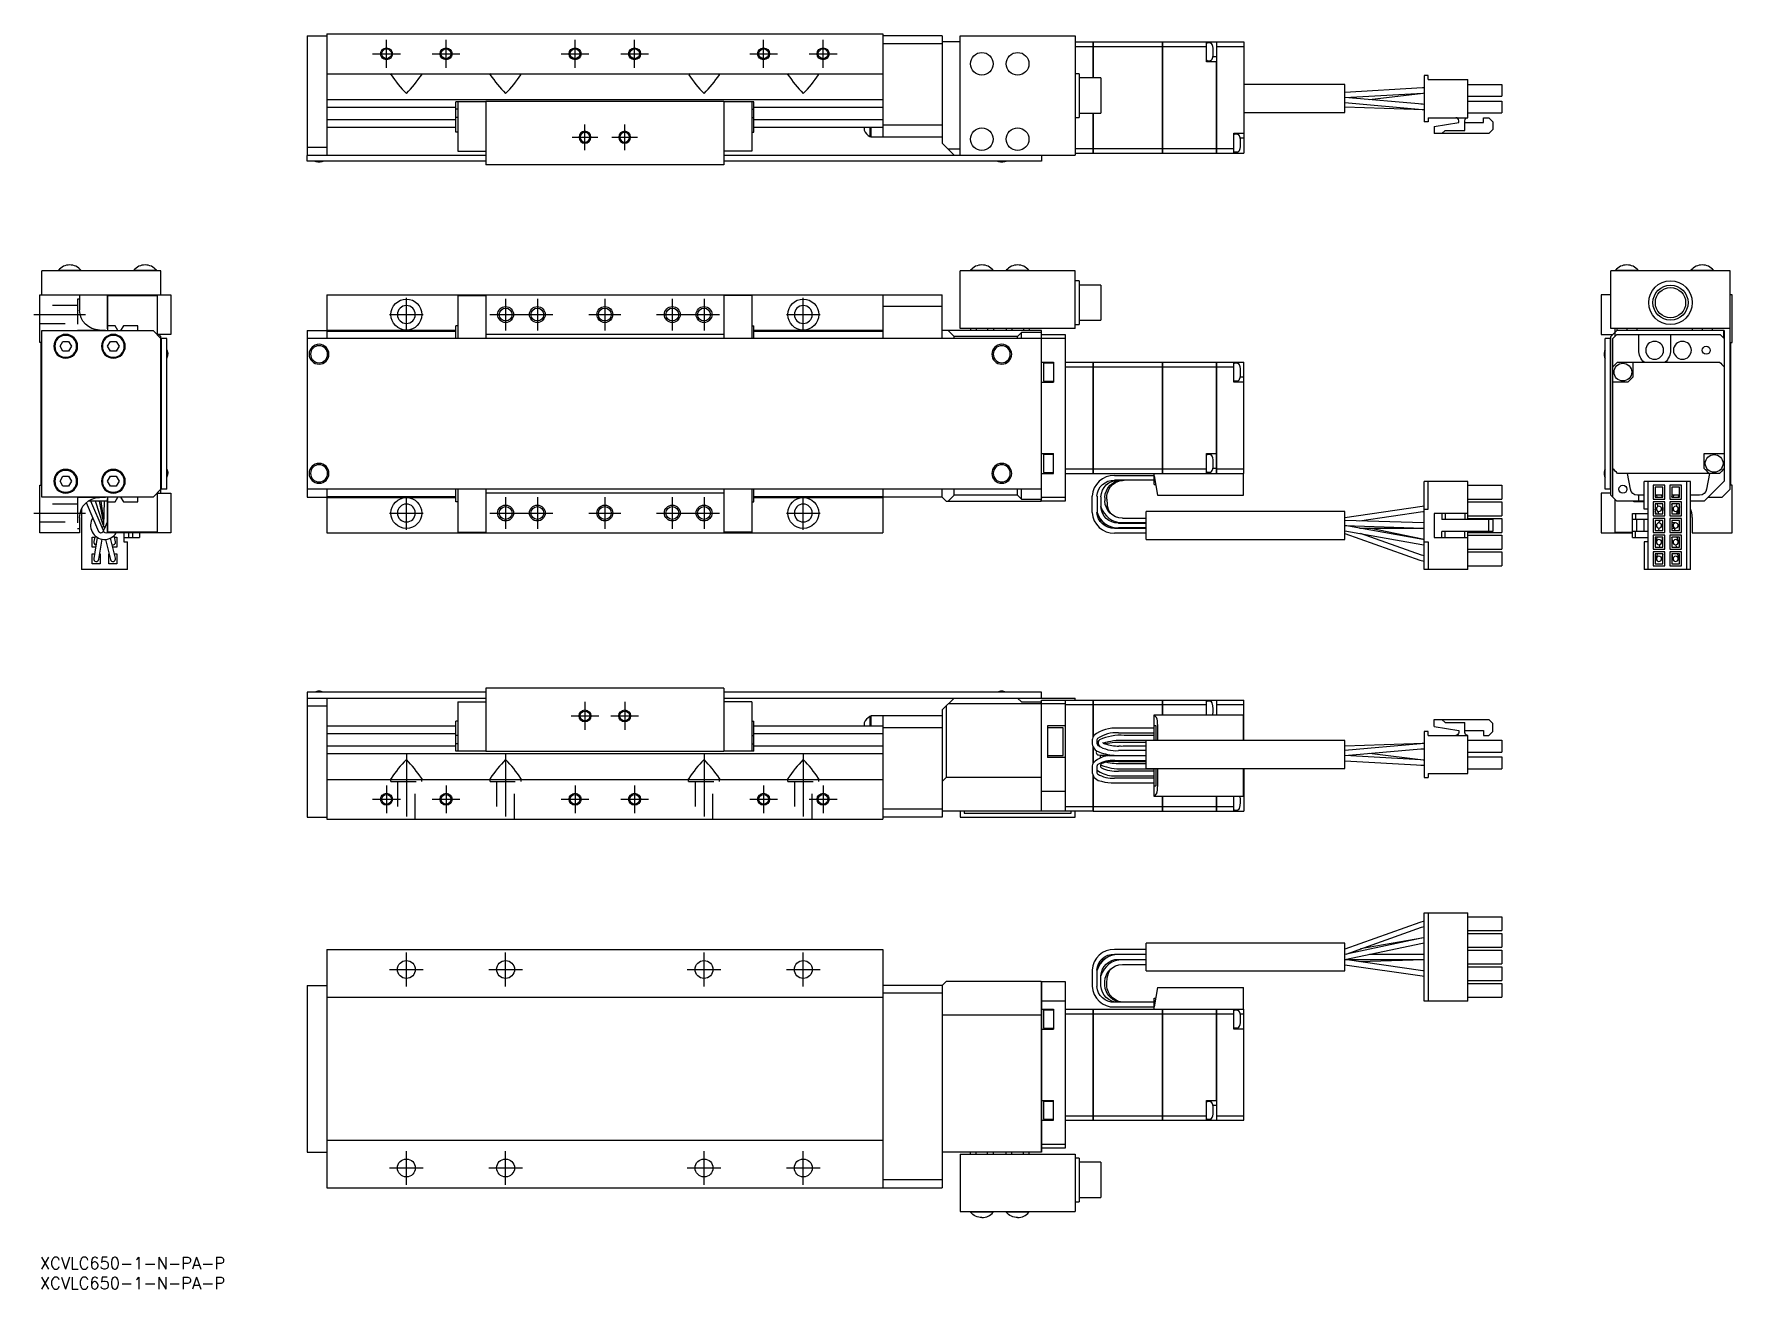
# Model space of a CAD drawing. Extents: x -1 to 426, y -8 to 308.
import ezdxf

# ---------------------------------------------------------------- set-up
doc = ezdxf.new("R2010")
doc.units = 0
doc.header["$LTSCALE"] = 0.5
doc.linetypes.add('CENTER', pattern=[50.8, 31.75, -6.35, 6.35, -6.35])
doc.linetypes.add('DASHED', pattern=[19.05, 12.7, -6.35])
for name, color, linetype in [('MSM_CENTER', 1, 'CENTER'), ('MSM_CONTINUOUS', 7, 'CONTINUOUS'), ('MSM_DASHED', 4, 'DASHED'), ('MSM_NARROW', 5, 'CONTINUOUS'), ('MSM_PART_NUMBER', 7, 'CONTINUOUS')]:
    doc.layers.add(name, color=color, linetype=linetype)
doc.styles.get("Standard").update_dxf_attribs({"font": 'txt.shx', "height": 3, "bigfont": 'bigfont.shx'})

msp = doc.modelspace()

# ---------------------------------------------------------------- texts
at = {"layer": 'MSM_PART_NUMBER'}
for p in [(0, -3), (0, -8)]:
    msp.add_text('XCVLC650-1-N-PA-P', height=3, dxfattribs=at).set_placement(p)

# ---------------------------------------------------------------- linework, layer by layer
at = {"layer": 'MSM_CENTER'}
for p, q in [((87.32, 299.66), (87.32, 306.66)), ((102.32, 299.66), (102.32, 306.66)), ((134.82, 299.66), (134.82, 306.66)), ((149.82, 299.66), (149.82, 306.66)), ((182.32, 299.66), (182.32, 306.66)), ((197.32, 299.66), (197.32, 306.66)), ((83.82, 303.16), (90.82, 303.16)), ((98.82, 303.16), (105.82, 303.16)), ((131.32, 303.16), (138.32, 303.16)), ((146.32, 303.16), (153.32, 303.16)), ((178.82, 303.16), (185.82, 303.16)), ((193.82, 303.16), (200.82, 303.16)), ((137.32, 278.93), (137.32, 285.39)), ((147.32, 278.93), (147.32, 285.39)), ((134.09, 282.16), (140.55, 282.16)), ((144.09, 282.16), (150.55, 282.16)), ((92.32, 233.23), (92.32, 241.73)), ((117.32, 241.48), (117.32, 233.48)), ((125.32, 241.48), (125.32, 233.48)), ((142.32, 241.48), (142.32, 233.48)), ((159.32, 241.48), (159.32, 233.48)), ((167.32, 241.48), (167.32, 233.48)), ((192.32, 233.23), (192.32, 241.73)), ((-1.5, 237.48), (11.5, 237.48)), ((88.07, 237.48), (96.57, 237.48)), ((113.32, 237.48), (129.32, 237.48)), ((138.32, 237.48), (146.32, 237.48)), ((155.32, 237.48), (171.32, 237.48)), ((188.07, 237.48), (196.57, 237.48)), ((92.32, 183.23), (92.32, 191.73)), ((117.32, 191.48), (117.32, 183.48)), ((125.32, 191.48), (125.32, 183.48)), ((142.32, 191.48), (142.32, 183.48)), ((159.32, 191.48), (159.32, 183.48)), ((167.32, 191.48), (167.32, 183.48)), ((192.32, 183.23), (192.32, 191.73)), ((-1.5, 187.48), (11.5, 187.48)), ((88.07, 187.48), (96.57, 187.48)), ((113.32, 187.48), (129.32, 187.48)), ((138.32, 187.48), (146.32, 187.48)), ((155.32, 187.48), (171.32, 187.48)), ((188.07, 187.48), (196.57, 187.48)), ((137.32, 139.88), (137.32, 132.88)), ((147.32, 139.88), (147.32, 132.88)), ((133.82, 136.38), (140.82, 136.38)), ((143.82, 136.38), (150.82, 136.38)), ((92.32, 126.88), (92.32, 108.38)), ((117.32, 126.88), (117.32, 108.38)), ((167.32, 126.88), (167.32, 108.38)), ((192.32, 126.88), (192.32, 108.38)), ((87.32, 118.88), (87.32, 111.88)), ((102.32, 118.88), (102.32, 111.88)), ((134.82, 118.88), (134.82, 111.88)), ((149.82, 118.88), (149.82, 111.88)), ((182.32, 118.88), (182.32, 111.88)), ((197.32, 118.88), (197.32, 111.88)), ((83.82, 115.38), (90.82, 115.38)), ((98.82, 115.38), (105.82, 115.38)), ((131.32, 115.38), (138.32, 115.38)), ((146.32, 115.38), (153.32, 115.38)), ((178.82, 115.38), (185.82, 115.38)), ((193.82, 115.38), (200.82, 115.38)), ((92.32, 68.25), (92.32, 76.75)), ((117.32, 68.25), (117.32, 76.75)), ((167.32, 68.25), (167.32, 76.75)), ((192.32, 68.25), (192.32, 76.75)), ((88.07, 72.5), (96.57, 72.5)), ((113.07, 72.5), (121.57, 72.5)), ((163.07, 72.5), (171.57, 72.5)), ((188.07, 72.5), (196.57, 72.5)), ((92.32, 18.25), (92.32, 26.75)), ((117.32, 18.25), (117.32, 26.75)), ((167.32, 18.25), (167.32, 26.75)), ((192.32, 18.25), (192.32, 26.75)), ((88.07, 22.5), (96.57, 22.5)), ((113.07, 22.5), (121.57, 22.5)), ((163.07, 22.5), (171.57, 22.5)), ((188.07, 22.5), (196.57, 22.5))]:
    msp.add_line(p, q, dxfattribs=at)
at = {"layer": 'MSM_CONTINUOUS'}
for p, q in [((72.32, 308.16), (212.32, 308.16)), ((72.32, 308.16), (72.32, 277.66)), ((212.32, 308.16), (212.32, 282.16)), ((67.32, 307.66), (72.32, 307.66)), ((67.32, 307.66), (67.32, 277.66)), ((227.32, 307.66), (212.32, 307.66)), ((227.32, 305.66), (212.32, 305.66)), ((227.32, 307.66), (227.32, 280.66)), ((231.82, 306.16), (227.32, 306.16)), ((231.82, 307.66), (260.82, 307.66)), ((231.82, 277.66), (231.82, 307.66)), ((260.82, 307.66), (260.82, 277.66)), ((260.82, 306.16), (265.31, 306.16)), ((260.82, 305.01), (265.31, 305.01)), ((265.31, 297.09), (265.31, 306.16)), ((265.32, 306.16), (265.32, 297.09)), ((265.32, 306.16), (282.81, 306.16)), ((265.32, 305.01), (282.81, 305.01)), ((282.81, 278.16), (282.81, 306.16)), ((282.82, 306.15), (282.81, 306.15)), ((282.82, 305), (282.81, 305)), ((282.82, 306.16), (296.42, 306.16)), ((282.82, 306.16), (282.82, 278.16)), ((282.82, 305.01), (293.92, 305.01)), ((293.92, 301.16), (293.92, 306.16)), ((294.9, 305.83), (294.13, 305.89)), ((296.43, 306.16), (303.32, 306.16)), ((296.43, 306.16), (296.43, 278.16)), ((296.43, 305.01), (303.32, 305.01)), ((303.32, 306.16), (303.32, 278.16)), ((296.42, 301.16), (293.92, 301.16)), ((294.13, 301.43), (294.9, 301.5)), ((296.42, 302.41), (295.48, 302.41)), ((296.42, 278.16), (296.42, 301.16)), ((72.32, 298.16), (212.32, 298.16)), ((88.57, 298.16), (88.42, 298.04)), ((88.45, 297.91), (88.42, 298.04)), ((96.06, 298.16), (96.22, 298.04)), ((96.19, 297.91), (96.22, 298.04)), ((113.57, 298.16), (113.42, 298.04)), ((113.45, 297.91), (113.42, 298.04)), ((121.06, 298.16), (121.22, 298.04)), ((121.19, 297.91), (121.22, 298.04)), ((163.57, 298.16), (163.42, 298.04)), ((163.45, 297.91), (163.42, 298.04)), ((171.06, 298.16), (171.22, 298.04)), ((171.19, 297.91), (171.22, 298.04)), ((188.57, 298.16), (188.42, 298.04)), ((188.45, 297.91), (188.42, 298.04)), ((196.06, 298.16), (196.22, 298.04)), ((196.19, 297.91), (196.22, 298.04)), ((261.82, 298.16), (260.82, 298.16)), ((261.82, 298.16), (261.82, 287.16)), ((267.32, 297.09), (261.82, 297.09)), ((265.32, 297.23), (265.31, 297.22)), ((267.32, 297.09), (267.32, 288.24)), ((328.72, 295.4), (303.32, 295.4)), ((328.72, 288.4), (328.72, 295.4)), ((348.72, 297.66), (348.72, 286.06)), ((349.72, 297.66), (348.72, 297.66)), ((349.72, 296.66), (349.72, 297.66)), ((349.72, 296.66), (359.72, 296.66)), ((359.72, 287.06), (359.72, 296.66)), ((359.72, 295.46), (368.32, 295.46)), ((368.32, 295.46), (368.32, 292.46)), ((72.32, 291.66), (212.32, 291.66)), ((112.32, 291.06), (104.82, 291.06)), ((104.82, 283.46), (104.82, 291.06)), ((105.32, 291.06), (105.32, 278.66)), ((172.32, 291.16), (112.32, 291.16)), ((112.32, 291.16), (112.32, 275.16)), ((172.32, 291.16), (172.32, 275.16)), ((179.82, 291.06), (172.32, 291.06)), ((179.32, 291.06), (179.32, 278.66)), ((179.82, 283.46), (179.82, 291.06)), ((348.3, 294.59), (328.72, 293.46)), ((328.72, 292.16), (348.37, 293.29)), ((348.36, 290.45), (328.74, 292.16)), ((334.94, 291.62), (348.49, 293.28)), ((348.72, 294.61), (348.3, 294.59)), ((348.37, 293.29), (348.72, 293.31)), ((348.7, 293.3), (348.72, 293.3)), ((359.72, 292.46), (368.32, 292.46)), ((359.72, 291.26), (368.32, 291.26)), ((368.32, 291.26), (368.32, 288.26)), ((72.32, 289.7), (104.82, 289.7)), ((105.32, 289.19), (104.82, 289.19)), ((105.32, 287.14), (104.82, 287.14)), ((179.32, 289.19), (179.82, 289.19)), ((179.32, 287.14), (179.82, 287.14)), ((179.82, 289.7), (212.32, 289.7)), ((260.82, 287.16), (261.82, 287.16)), ((261.82, 288.24), (267.32, 288.24)), ((265.3, 287.46), (265.32, 287.44)), ((265.31, 278.16), (265.31, 288.24)), ((265.32, 288.24), (265.32, 278.16)), ((303.32, 288.4), (328.72, 288.4)), ((328.72, 290.86), (348.24, 289.15)), ((328.72, 289.77), (348.58, 289.12)), ((348.72, 290.43), (347.94, 290.48)), ((348.24, 289.15), (348.72, 289.12)), ((348.72, 290.42), (348.36, 290.45)), ((348.58, 289.12), (348.72, 289.11)), ((349.72, 287.06), (359.72, 287.06)), ((349.72, 287.06), (349.72, 286.06)), ((359.72, 288.26), (368.32, 288.26)), ((363.72, 287.06), (365.02, 287.06)), ((363.72, 285.86), (363.72, 287.06)), ((365.02, 287.06), (366.02, 286.06)), ((72.32, 286.63), (104.82, 286.63)), ((72.32, 284.66), (104.82, 284.66)), ((105.32, 283.46), (104.82, 283.46)), ((179.32, 283.46), (179.82, 283.46)), ((179.82, 286.63), (212.32, 286.63)), ((179.82, 284.66), (212.32, 284.66)), ((207.67, 284.66), (207.67, 283.95)), ((209.12, 284.66), (209.12, 282.3)), ((209.32, 284.66), (209.32, 282.16)), ((227.32, 285.16), (212.32, 285.16)), ((300.82, 283.16), (303.32, 283.16)), ((300.82, 278.16), (300.82, 283.16)), ((301.79, 282.83), (301.02, 282.89)), ((349.72, 286.06), (348.72, 286.06)), ((351.22, 284.86), (357.47, 285.86)), ((351.22, 284.86), (351.22, 283.06)), ((365.02, 283.06), (351.22, 283.06)), ((353.22, 283.06), (354.02, 283.86)), ((354.02, 283.86), (358.97, 283.86)), ((357.47, 285.86), (357.47, 286.31)), ((358.97, 283.86), (358.97, 286.31)), ((358.97, 285.86), (363.72, 285.86)), ((366.02, 284.06), (365.02, 283.06)), ((366.02, 286.06), (366.02, 284.06)), ((67.32, 279.66), (72.32, 279.66)), ((105.32, 278.66), (112.32, 278.66)), ((179.32, 278.66), (172.32, 278.66)), ((209.12, 282.3), (209.32, 282.3)), ((227.32, 282.16), (209.32, 282.16)), ((230.32, 277.66), (227.32, 280.66)), ((231.82, 279.16), (228.82, 279.16)), ((260.82, 279.32), (265.31, 279.32)), ((260.82, 278.16), (265.31, 278.16)), ((265.32, 279.32), (282.81, 279.32)), ((265.32, 278.16), (282.81, 278.16)), ((282.82, 279.32), (282.81, 279.32)), ((282.82, 278.17), (282.81, 278.17)), ((282.82, 279.32), (296.42, 279.32)), ((282.82, 278.16), (296.42, 278.16)), ((296.43, 279.32), (300.82, 279.32)), ((296.43, 278.16), (303.32, 278.16)), ((301.02, 278.43), (301.79, 278.5)), ((303.32, 281.91), (302.37, 281.91)), ((67.32, 277.66), (112.32, 277.66)), ((67.32, 277.56), (67.42, 277.66)), ((67.32, 276.16), (67.32, 277.56)), ((112.32, 276.16), (67.32, 276.16)), ((172.32, 275.16), (112.32, 275.16)), ((172.32, 277.66), (260.82, 277.66)), ((252.32, 276.16), (172.32, 276.16)), ((252.22, 277.66), (252.32, 277.56)), ((252.32, 277.56), (252.32, 276.16)), ((0.5, 242.48), (0.5, 248.48)), ((30.5, 248.48), (0.5, 248.48)), ((4.65, 248.64), (10.35, 248.64)), ((4.65, 248.64), (4.65, 248.48)), ((10.35, 248.48), (10.35, 248.64)), ((23.65, 248.64), (29.35, 248.64)), ((23.65, 248.64), (23.65, 248.48)), ((29.35, 248.48), (29.35, 248.64)), ((30.5, 242.48), (30.5, 248.48)), ((260.82, 248.48), (231.82, 248.48)), ((231.82, 233.98), (231.82, 248.48)), ((234.47, 248.64), (240.17, 248.64)), ((234.47, 248.64), (234.47, 248.48)), ((240.17, 248.48), (240.17, 248.64)), ((243.47, 248.64), (249.17, 248.64)), ((243.47, 248.64), (243.47, 248.48)), ((249.17, 248.48), (249.17, 248.64)), ((260.82, 233.98), (260.82, 248.48)), ((395.8, 233.98), (395.8, 248.48)), ((425.8, 248.48), (395.8, 248.48)), ((396.95, 248.64), (402.65, 248.64)), ((396.95, 248.64), (396.95, 248.48)), ((402.65, 248.48), (402.65, 248.64)), ((415.95, 248.64), (421.65, 248.64)), ((415.95, 248.64), (415.95, 248.48)), ((421.65, 248.48), (421.65, 248.64)), ((425.8, 193.48), (425.8, 248.48)), ((261.82, 245.98), (260.82, 245.98)), ((261.82, 245.98), (261.82, 234.98)), ((267.32, 244.9), (261.82, 244.9)), ((267.32, 244.9), (267.32, 236.05)), ((0, 230.48), (0, 242.48)), ((0, 242.48), (33, 242.48)), ((10, 242.48), (10, 238.58)), ((17, 233.88), (17, 242.48)), ((17.1, 233.48), (17.1, 242.28)), ((17.1, 242.28), (29.5, 242.28)), ((29.5, 242.28), (29.5, 232.48)), ((33, 242.48), (33, 232.48)), ((72.32, 242.48), (72.32, 231.48)), ((72.32, 242.48), (227.32, 242.48)), ((105.32, 242.28), (112.32, 242.28)), ((105.32, 242.28), (105.32, 231.48)), ((112.32, 242.48), (112.32, 231.48)), ((172.32, 242.48), (172.32, 231.48)), ((179.32, 242.28), (172.32, 242.28)), ((179.32, 242.28), (179.32, 231.48)), ((212.32, 242.48), (212.32, 231.48)), ((227.32, 231.48), (227.32, 242.48)), ((393.3, 242.48), (393.3, 232.48)), ((395.8, 242.48), (393.3, 242.48)), ((426.3, 242.48), (425.8, 242.48)), ((426.3, 230.48), (426.3, 242.48)), ((227.32, 239.48), (212.32, 239.48)), ((261.82, 236.05), (267.32, 236.05)), ((0.5, 191.48), (0.5, 233.48)), ((0.5, 233.48), (28.5, 233.48)), ((15, 233.58), (16.5, 233.58)), ((16.5, 233.58), (16.5, 233.48)), ((17.1, 233.88), (17, 233.88)), ((18.98, 234.68), (17.1, 234.68)), ((19.66, 233.48), (18.98, 234.68)), ((21.03, 234.68), (20.34, 233.48)), ((24.7, 234.68), (21.03, 234.68)), ((24.7, 233.48), (24.7, 234.68)), ((28.5, 233.48), (30.5, 231.48)), ((29.7, 232.48), (29.7, 232.28)), ((33, 232.48), (29.7, 232.48)), ((30.5, 231.98), (30, 232.48)), ((30.5, 192.48), (30.5, 231.98)), ((32, 231.48), (30.5, 231.48)), ((30.6, 193.48), (30.6, 231.48)), ((32, 193.48), (32, 231.48)), ((67.32, 233.48), (72.32, 233.48)), ((67.32, 233.48), (67.32, 191.48)), ((258.32, 231.48), (67.32, 231.48)), ((72.32, 233.58), (104.82, 233.58)), ((72.32, 233.28), (104.82, 233.28)), ((104.82, 231.48), (104.82, 234.68)), ((105.32, 234.68), (104.82, 234.68)), ((172.32, 232.48), (112.32, 232.48)), ((179.32, 234.68), (179.82, 234.68)), ((179.82, 231.48), (179.82, 234.68)), ((179.82, 233.58), (212.32, 233.58)), ((179.82, 233.28), (212.32, 233.28)), ((252.32, 233.48), (227.32, 233.48)), ((230.32, 231.98), (228.82, 233.48)), ((230.32, 231.48), (230.32, 231.98)), ((246.32, 231.98), (230.32, 231.98)), ((260.82, 233.98), (231.82, 233.98)), ((234.43, 233.98), (234.43, 233.48)), ((235.87, 233.98), (235.87, 233.48)), ((238.76, 233.98), (238.76, 233.48)), ((240.2, 233.98), (240.2, 233.48)), ((243.43, 233.98), (243.43, 233.48)), ((244.87, 233.98), (244.87, 233.48)), ((247.32, 232.98), (246.32, 231.98)), ((246.32, 231.48), (246.32, 231.98)), ((247.32, 231.48), (247.32, 232.98)), ((252.32, 232.98), (247.32, 232.98)), ((247.76, 233.98), (247.76, 233.48)), ((249.2, 233.98), (249.2, 233.48)), ((252.32, 190.48), (252.32, 233.48)), ((252.32, 232.48), (258.32, 232.48)), ((258.32, 232.48), (258.32, 190.48)), ((260.82, 234.98), (261.82, 234.98)), ((393.3, 232.48), (396.3, 232.48)), ((394.3, 193.48), (394.3, 231.48)), ((395.8, 231.48), (394.3, 231.48)), ((395.7, 193.48), (395.7, 231.48)), ((425.8, 233.98), (395.8, 233.98)), ((397.3, 233.48), (395.8, 231.98)), ((395.8, 191.98), (395.8, 231.98)), ((397.3, 232.48), (396.3, 231.48)), ((396.3, 224.37), (396.3, 231.48)), ((396.8, 233.98), (396.8, 231.98)), ((397.3, 233.98), (397.3, 233.48)), ((424.3, 233.48), (397.3, 233.48)), ((397.3, 232.48), (423.3, 232.48)), ((399.8, 233.98), (399.8, 233.48)), ((402.3, 233.98), (402.3, 233.48)), ((402.8, 228.48), (402.8, 232.48)), ((410.8, 232.48), (410.8, 228.48)), ((416.3, 233.98), (416.3, 233.48)), ((418.8, 233.98), (418.8, 233.48)), ((421.3, 233.98), (421.3, 233.48)), ((424.3, 231.48), (423.3, 232.48)), ((424.2, 231.58), (424.2, 233.48)), ((424.3, 233.48), (424.3, 224.36)), ((0.3, 230.48), (0, 230.48)), ((0.3, 194.48), (0.3, 230.48)), ((5.06, 229.48), (5.78, 230.73)), ((5.78, 228.23), (5.06, 229.48)), ((5.78, 230.73), (7.22, 230.73)), ((7.22, 228.23), (5.78, 228.23)), ((7.22, 230.73), (7.94, 229.48)), ((7.94, 229.48), (7.22, 228.23)), ((17.06, 229.48), (17.78, 230.73)), ((17.78, 228.23), (17.06, 229.48)), ((17.78, 230.73), (19.22, 230.73)), ((19.22, 228.23), (17.78, 228.23)), ((19.22, 230.73), (19.94, 229.48)), ((19.94, 229.48), (19.22, 228.23)), ((426, 230.48), (426.3, 230.48)), ((426, 194.48), (426, 230.48)), ((252.32, 225.48), (255.32, 225.48)), ((252.82, 225.23), (252.82, 220.73)), ((255.32, 225.23), (252.82, 225.23)), ((255.32, 225.48), (255.32, 220.48)), ((258.32, 225.48), (265.31, 225.48)), ((258.32, 224.32), (265.31, 224.32)), ((265.31, 197.48), (265.31, 225.48)), ((265.32, 225.48), (282.81, 225.48)), ((265.32, 225.48), (265.32, 197.48)), ((265.32, 224.32), (282.81, 224.32)), ((282.81, 197.48), (282.81, 225.48)), ((282.82, 225.47), (282.81, 225.47)), ((282.82, 224.32), (282.81, 224.32)), ((282.82, 225.48), (296.42, 225.48)), ((282.82, 225.48), (282.82, 197.48)), ((282.82, 224.32), (296.42, 224.32)), ((296.42, 197.48), (296.42, 225.48)), ((296.43, 225.48), (303.32, 225.48)), ((296.43, 225.48), (296.43, 197.48)), ((296.43, 224.32), (300.82, 224.32)), ((300.82, 220.48), (300.82, 225.48)), ((301.79, 225.14), (301.02, 225.21)), ((303.32, 197.48), (303.32, 225.48)), ((396.3, 198.63), (396.3, 224.32)), ((397.46, 225.48), (423.15, 225.48)), ((401.3, 225.48), (401.3, 221.73)), ((424.3, 224.32), (424.3, 198.63)), ((252.32, 220.48), (255.32, 220.48)), ((252.82, 220.73), (255.32, 220.73)), ((303.32, 220.48), (300.82, 220.48)), ((301.02, 220.75), (301.79, 220.81)), ((303.32, 221.73), (302.37, 221.73)), ((400.05, 220.48), (396.3, 220.48)), ((252.32, 202.48), (255.32, 202.48)), ((252.82, 202.23), (252.82, 197.73)), ((255.32, 202.23), (252.82, 202.23)), ((255.32, 197.48), (255.32, 202.48)), ((293.92, 202.48), (296.42, 202.48)), ((293.92, 197.48), (293.92, 202.48)), ((294.9, 202.14), (294.13, 202.21)), ((419.3, 202.48), (424.3, 202.48)), ((419.3, 198.73), (419.3, 202.48)), ((252.32, 197.48), (255.32, 197.48)), ((252.82, 197.73), (255.32, 197.73)), ((258.32, 198.63), (265.31, 198.63)), ((258.32, 197.48), (265.31, 197.48)), ((265.32, 198.63), (282.81, 198.63)), ((265.32, 197.48), (303.32, 197.48)), ((270.72, 196.93), (280.72, 196.93)), ((280.72, 194.68), (280.72, 197.48)), ((280.72, 196.88), (281.58, 191.98)), ((282.82, 198.63), (282.81, 198.63)), ((282.82, 197.49), (282.81, 197.49)), ((282.82, 198.63), (293.92, 198.63)), ((294.13, 197.75), (294.9, 197.81)), ((296.42, 198.73), (295.48, 198.73)), ((296.43, 198.63), (303.32, 198.63)), ((303.22, 191.98), (303.22, 197.48)), ((396.3, 191.48), (396.3, 198.58)), ((423.15, 197.48), (397.46, 197.48)), ((400.71, 193.47), (400, 197.48)), ((420.6, 197.48), (419.9, 193.47)), ((424.3, 198.59), (424.3, 195.48)), ((0, 182.48), (0, 194.48)), ((0, 194.48), (0.3, 194.48)), ((5.06, 195.48), (5.78, 196.73)), ((5.78, 194.23), (5.06, 195.48)), ((5.78, 196.73), (7.22, 196.73)), ((7.22, 194.23), (5.78, 194.23)), ((7.22, 196.73), (7.94, 195.48)), ((7.94, 195.48), (7.22, 194.23)), ((17.06, 195.48), (17.78, 196.73)), ((17.78, 194.23), (17.06, 195.48)), ((17.78, 196.73), (19.22, 196.73)), ((19.22, 194.23), (17.78, 194.23)), ((19.22, 196.73), (19.94, 195.48)), ((19.94, 195.48), (19.22, 194.23)), ((30.5, 193.48), (28.5, 191.48)), ((29.7, 192.68), (29.7, 192.48)), ((32, 193.48), (30.5, 193.48)), ((252.32, 193.48), (67.32, 193.48)), ((72.32, 193.48), (72.32, 182.48)), ((104.82, 190.28), (104.82, 193.48)), ((105.32, 193.48), (105.32, 182.68)), ((112.32, 193.48), (112.32, 182.48)), ((172.32, 193.48), (172.32, 182.48)), ((179.32, 193.48), (179.32, 182.68)), ((179.82, 190.28), (179.82, 193.48)), ((212.32, 193.48), (212.32, 182.48)), ((227.32, 191.48), (227.32, 193.48)), ((230.32, 191.98), (230.32, 193.48)), ((246.32, 191.98), (246.32, 193.48)), ((247.32, 190.98), (247.32, 193.48)), ((280.72, 195.73), (270.72, 195.73)), ((273.2, 195.73), (272.96, 195.72)), ((280.72, 194.68), (281.1, 194.68)), ((359.72, 195.43), (348.72, 195.43)), ((348.72, 173.23), (348.72, 195.43)), ((349.72, 188.43), (349.72, 195.43)), ((359.72, 185.83), (359.72, 195.43)), ((359.72, 194.48), (368.32, 194.48)), ((368.32, 194.48), (368.32, 190.98)), ((395.8, 193.48), (394.3, 193.48)), ((404.2, 188.43), (404.2, 195.43)), ((415.8, 195.43), (404.2, 195.43)), ((405.2, 173.23), (405.2, 195.43)), ((406.4, 194.48), (406.4, 190.98)), ((409.4, 194.48), (406.4, 194.48)), ((406.9, 193.98), (406.9, 191.48)), ((408.9, 193.98), (406.9, 193.98)), ((408.9, 191.48), (408.9, 193.98)), ((409.4, 190.98), (409.4, 194.48)), ((413.6, 194.48), (410.6, 194.48)), ((410.6, 194.48), (410.6, 190.98)), ((411.1, 193.98), (411.1, 191.48)), ((413.1, 193.98), (411.1, 193.98)), ((413.1, 191.48), (413.1, 193.98)), ((413.6, 190.98), (413.6, 194.48)), ((414.8, 195.43), (414.8, 173.23)), ((415.8, 173.23), (415.8, 195.43)), ((419.3, 190.48), (424.3, 195.48)), ((423.8, 191.48), (425.8, 193.48)), ((426.3, 194.48), (426, 194.48)), ((426.3, 182.48), (426.3, 194.48)), ((28.5, 191.48), (0.5, 191.48)), ((10.5, 188.56), (10.5, 173.23)), ((11.69, 190.12), (14.8, 182.79)), ((17, 190.48), (12.14, 190.48)), ((12.14, 190.48), (12.14, 190.48)), ((15.9, 183.26), (12.84, 190.48)), ((15.92, 184.51), (14.01, 190.48)), ((16.5, 191.38), (15, 191.38)), ((15.94, 185.74), (15.03, 190.48)), ((15.17, 189.78), (15.2, 189.78)), ((15.2, 189.78), (15.2, 189.59)), ((15.34, 190.48), (16.06, 185.54)), ((16.18, 190.48), (16.05, 184.34)), ((16.5, 191.48), (16.5, 191.38)), ((17, 191.08), (17.1, 191.08)), ((17, 182.48), (17, 191.08)), ((17.1, 182.68), (17.1, 191.48)), ((17.1, 190.28), (18.98, 190.28)), ((18.98, 190.28), (19.66, 191.47)), ((20.34, 191.47), (21.03, 190.28)), ((21.03, 190.28), (24.7, 190.28)), ((24.7, 190.28), (24.7, 191.48)), ((29.5, 192.48), (29.5, 182.68)), ((29.7, 192.48), (33, 192.48)), ((33, 192.48), (33, 182.48)), ((67.32, 191.48), (72.32, 191.48)), ((72.32, 191.68), (104.82, 191.68)), ((72.32, 191.38), (104.82, 191.38)), ((105.32, 190.28), (104.82, 190.28)), ((172.32, 192.48), (112.32, 192.48)), ((179.32, 190.28), (179.82, 190.28)), ((179.82, 191.68), (212.32, 191.68)), ((179.82, 191.38), (212.32, 191.38)), ((227.32, 191.48), (212.32, 191.48)), ((227.32, 191.48), (228.32, 190.48)), ((228.32, 190.48), (252.22, 190.48)), ((228.82, 190.48), (230.32, 191.98)), ((246.32, 191.98), (230.32, 191.98)), ((246.32, 191.98), (247.32, 190.98)), ((247.32, 190.98), (252.23, 190.98)), ((252.32, 190.58), (252.22, 190.48)), ((252.32, 191.11), (252.23, 190.98)), ((252.23, 190.49), (252.23, 190.98)), ((252.32, 191.48), (258.32, 191.48)), ((258.32, 190.48), (252.32, 190.48)), ((265.12, 187.63), (265.12, 191.73)), ((266.32, 191.73), (266.32, 187.63)), ((267.32, 191.57), (267.32, 189.09)), ((268.32, 191.42), (268.32, 190.54)), ((268.79, 190.96), (268.91, 189.58)), ((281.58, 191.98), (303.22, 191.98)), ((348.24, 189.12), (328.72, 186.29)), ((348.72, 189.17), (348.21, 189.11)), ((348.72, 188.43), (349.72, 188.43)), ((359.72, 190.98), (368.32, 190.98)), ((359.72, 190.28), (368.32, 190.28)), ((368.32, 190.28), (368.32, 186.78)), ((393.3, 192.48), (393.3, 182.48)), ((395.8, 192.48), (393.3, 192.48)), ((395.8, 191.98), (396.3, 191.48)), ((396.3, 191.48), (397.3, 190.48)), ((396.8, 190.98), (396.8, 182.68)), ((404.2, 190.48), (397.3, 190.48)), ((401.6, 190.28), (401.6, 190.48)), ((404.2, 190.28), (401.6, 190.28)), ((404.2, 191.98), (402.48, 191.98)), ((402.8, 190.48), (402.8, 191.98)), ((405.2, 188.43), (404.2, 188.43)), ((406.4, 190.98), (409.4, 190.98)), ((406.4, 190.28), (406.4, 186.78)), ((409.4, 190.28), (406.4, 190.28)), ((408.9, 191.98), (406.9, 191.98)), ((406.9, 191.48), (408.9, 191.48)), ((408.9, 189.78), (406.9, 189.78)), ((406.9, 189.78), (406.9, 187.28)), ((407.16, 187.28), (406.9, 188.46)), ((407.41, 191.48), (407.37, 191.98)), ((407.61, 189.11), (407.55, 189.78)), ((408.9, 188.13), (408.46, 188.86)), ((408.57, 191.98), (408.61, 191.48)), ((408.76, 189.78), (408.89, 188.15)), ((408.9, 191.6), (408.89, 191.98)), ((408.9, 187.28), (408.9, 189.78)), ((409.4, 186.78), (409.4, 190.28)), ((410.6, 190.98), (413.6, 190.98)), ((410.6, 190.28), (410.6, 186.78)), ((413.6, 190.28), (410.6, 190.28)), ((413.1, 191.98), (411.1, 191.98)), ((411.1, 191.48), (413.1, 191.48)), ((413.1, 189.78), (411.1, 189.78)), ((411.1, 189.78), (411.1, 187.28)), ((411.1, 189.59), (411.14, 189.78)), ((411.5, 188.77), (411.1, 187.77)), ((411.11, 191.48), (411.18, 191.98)), ((411.56, 191.98), (411.46, 191.48)), ((412.36, 189.78), (412.24, 189.16)), ((412.31, 187.28), (412.71, 188.29)), ((413.1, 189.06), (412.53, 187.28)), ((412.78, 191.98), (412.69, 191.48)), ((413.1, 187.28), (413.1, 189.78)), ((413.6, 186.78), (413.6, 190.28)), ((418.12, 191.98), (415.8, 191.98)), ((419.3, 190.48), (415.8, 190.48)), ((420.3, 191.48), (423.8, 191.48)), ((10, 186.38), (10, 182.48)), ((17, 185.39), (16.1, 183.26)), ((266.33, 187.63), (266.32, 187.67)), ((271, 185.08), (270.98, 185.09)), ((270.98, 185.09), (271, 185.08)), ((271.72, 185.03), (271, 185.08)), ((271, 185.08), (272.22, 184.93)), ((278.72, 185.03), (271.72, 185.03)), ((271.72, 184.93), (278.72, 184.93)), ((272.72, 186.23), (278.72, 186.23)), ((278.72, 180.83), (278.72, 187.83)), ((328.72, 187.83), (278.72, 187.83)), ((328.72, 180.83), (328.72, 187.83)), ((348.62, 184.98), (328.72, 185.63)), ((328.72, 184.33), (348.58, 183.68)), ((348.39, 180.85), (328.79, 184.33)), ((332.42, 185.51), (348.39, 187.83)), ((348.39, 187.83), (348.72, 187.86)), ((348.72, 184.98), (348.62, 184.98)), ((359.72, 187.33), (351.22, 187.33)), ((351.22, 187.33), (351.22, 181.33)), ((353.22, 187.33), (353.22, 185.83)), ((366.02, 185.83), (353.22, 185.83)), ((354.02, 187.33), (354.02, 185.83)), ((358.97, 187.33), (358.97, 185.83)), ((359.72, 186.78), (368.32, 186.78)), ((359.72, 186.08), (368.32, 186.08)), ((365.02, 182.83), (365.02, 185.83)), ((366.02, 185.83), (366.02, 182.83)), ((368.32, 186.08), (368.32, 182.58)), ((401.2, 181.33), (401.2, 187.33)), ((401.2, 187.33), (405.2, 187.33)), ((405.2, 185.83), (401.2, 185.83)), ((402, 187.33), (402, 185.83)), ((402.2, 185.83), (402.2, 182.83)), ((404.2, 182.83), (404.2, 185.83)), ((406.4, 186.78), (409.4, 186.78)), ((406.4, 186.08), (406.4, 182.58)), ((409.4, 186.08), (406.4, 186.08)), ((407.12, 187.46), (406.9, 187.97)), ((406.9, 187.28), (408.9, 187.28)), ((408.9, 185.58), (406.9, 185.58)), ((406.9, 185.58), (406.9, 183.08)), ((407.35, 188.19), (407.9, 187.28)), ((408.16, 185.5), (407.45, 184.79)), ((407.76, 187.28), (407.74, 187.54)), ((408.36, 183.87), (408.9, 184.41)), ((408.9, 183.08), (408.9, 185.58)), ((409.4, 182.58), (409.4, 186.08)), ((410.6, 186.78), (413.6, 186.78)), ((410.6, 186.08), (410.6, 182.58)), ((413.6, 186.08), (410.6, 186.08)), ((411.1, 187.28), (413.1, 187.28)), ((413.1, 185.58), (411.1, 185.58)), ((411.1, 185.58), (411.1, 183.08)), ((412.1, 184.98), (411.1, 184.98)), ((413.1, 183.08), (413.1, 185.58)), ((413.6, 182.58), (413.6, 186.08)), ((416.3, 186.38), (416.3, 182.48)), ((10, 182.48), (0, 182.48)), ((13.2, 181.38), (13.87, 181.38)), ((13.2, 178.88), (13.2, 181.38)), ((14.42, 181.36), (13.56, 176.03)), ((13.96, 181.7), (13.57, 180.3)), ((14.84, 175.82), (15.66, 180.88)), ((16.52, 180.84), (17.77, 175.77)), ((33, 182.48), (17, 182.48)), ((29.5, 182.68), (17.1, 182.68)), ((19.03, 176.08), (17.78, 181.17)), ((19.04, 180.25), (18.74, 181.86)), ((18.83, 181.38), (19.4, 181.38)), ((19.4, 181.38), (19.4, 178.88)), ((21.1, 182.48), (21.1, 180.23)), ((21.1, 181.33), (23.3, 181.33)), ((21.1, 180.23), (22.1, 180.23)), ((22.1, 173.23), (22.1, 180.23)), ((22.3, 182.48), (22.3, 181.33)), ((23.3, 182.48), (23.3, 181.33)), ((23.3, 181.33), (25.1, 181.33)), ((25.1, 182.48), (25.1, 181.33)), ((72.32, 182.48), (212.32, 182.48)), ((105.32, 182.68), (112.32, 182.68)), ((179.32, 182.68), (172.32, 182.68)), ((270.72, 183.63), (278.72, 183.63)), ((278.72, 182.43), (270.72, 182.43)), ((278.72, 183.73), (271.72, 183.73)), ((278.72, 180.83), (328.72, 180.83)), ((328.72, 183.02), (348.16, 179.57)), ((328.72, 182.34), (347.68, 175.61)), ((332.43, 183.68), (348.72, 183.68)), ((348.11, 176.83), (332.66, 182.32)), ((348.32, 180.88), (334.97, 183.68)), ((348.72, 180.81), (348.32, 180.88)), ((348.72, 180.8), (348.39, 180.85)), ((348.58, 183.68), (348.72, 183.68)), ((348.72, 180.23), (349.72, 180.23)), ((349.72, 180.23), (349.72, 173.23)), ((351.22, 181.33), (359.72, 181.33)), ((366.02, 182.83), (353.22, 182.83)), ((353.22, 181.33), (353.22, 182.83)), ((354.02, 181.33), (354.02, 182.83)), ((358.97, 181.33), (358.97, 182.83)), ((359.72, 173.23), (359.72, 182.83)), ((359.72, 182.58), (368.32, 182.58)), ((359.72, 181.88), (368.32, 181.88)), ((368.32, 181.88), (368.32, 178.38)), ((393.3, 182.48), (401.2, 182.48)), ((396.8, 182.68), (401.2, 182.68)), ((405.2, 182.83), (401.2, 182.83)), ((401.2, 181.33), (405.2, 181.33)), ((402, 181.33), (402, 182.83)), ((404.2, 180.23), (404.2, 173.23)), ((405.2, 180.23), (404.2, 180.23)), ((406.4, 182.58), (409.4, 182.58)), ((409.4, 181.88), (406.4, 181.88)), ((406.4, 181.88), (406.4, 178.38)), ((406.9, 183.08), (408.9, 183.08)), ((406.9, 181.38), (406.9, 178.88)), ((408.9, 181.38), (406.9, 181.38)), ((407.26, 180.25), (407.47, 181.38)), ((407.9, 183.68), (407.79, 183.08)), ((408.79, 181.38), (408.54, 180.01)), ((408.9, 178.88), (408.9, 181.38)), ((409.4, 178.38), (409.4, 181.88)), ((410.6, 182.58), (413.6, 182.58)), ((410.6, 181.88), (410.6, 178.38)), ((413.6, 181.88), (410.6, 181.88)), ((411.1, 183.68), (412.1, 183.68)), ((411.1, 183.08), (413.1, 183.08)), ((411.1, 181.38), (411.1, 178.88)), ((413.1, 181.38), (411.1, 181.38)), ((411.48, 179.96), (411.1, 181.32)), ((411.97, 183.08), (411.81, 183.68)), ((412.43, 181.38), (412.73, 180.3)), ((413.1, 178.88), (413.1, 181.38)), ((413.6, 178.38), (413.6, 181.88)), ((416.3, 182.48), (426.3, 182.48)), ((14.02, 178.88), (13.2, 178.88)), ((13.2, 177.18), (13.75, 177.18)), ((13.2, 174.68), (13.2, 177.18)), ((15.06, 177.18), (15.2, 177.18)), ((15.2, 177.18), (15.2, 174.68)), ((17.4, 177.18), (17.42, 177.18)), ((17.4, 174.68), (17.4, 177.18)), ((19.4, 178.88), (18.34, 178.88)), ((18.76, 177.18), (19.4, 177.18)), ((19.4, 177.18), (19.4, 174.68)), ((347.67, 175.61), (348.72, 175.35)), ((347.68, 175.61), (348.72, 175.35)), ((348.72, 176.67), (348.1, 176.84)), ((348.16, 179.57), (348.72, 179.5)), ((359.72, 178.38), (368.32, 178.38)), ((359.72, 177.68), (368.32, 177.68)), ((368.32, 177.68), (368.32, 174.18)), ((406.4, 178.38), (409.4, 178.38)), ((406.4, 177.68), (406.4, 174.18)), ((409.4, 177.68), (406.4, 177.68)), ((406.9, 178.88), (408.9, 178.88)), ((408.9, 177.18), (406.9, 177.18)), ((406.9, 177.18), (406.9, 174.68)), ((407.27, 176.08), (407.54, 177.18)), ((408.12, 179.52), (407.96, 178.88)), ((408.88, 177.18), (408.53, 175.77)), ((408.9, 174.68), (408.9, 177.18)), ((409.4, 174.18), (409.4, 177.68)), ((410.6, 178.38), (413.6, 178.38)), ((410.6, 177.68), (410.6, 174.18)), ((413.6, 177.68), (410.6, 177.68)), ((411.1, 178.88), (413.1, 178.88)), ((411.1, 177.18), (411.1, 174.68)), ((413.1, 177.18), (411.1, 177.18)), ((411.46, 175.82), (411.24, 177.18)), ((412.28, 178.88), (412.19, 179.48)), ((412.56, 177.18), (412.74, 176.03)), ((413.1, 174.68), (413.1, 177.18)), ((413.6, 174.18), (413.6, 177.68)), ((22.1, 173.23), (10.5, 173.23)), ((15.2, 174.68), (13.2, 174.68)), ((19.4, 174.68), (17.4, 174.68)), ((359.72, 173.23), (348.72, 173.23)), ((359.72, 174.18), (368.32, 174.18)), ((415.8, 173.23), (404.2, 173.23)), ((406.4, 174.18), (409.4, 174.18)), ((406.9, 174.68), (408.9, 174.68)), ((410.6, 174.18), (413.6, 174.18)), ((411.1, 174.68), (413.1, 174.68)), ((67.32, 142.38), (67.32, 140.98)), ((112.32, 142.38), (67.32, 142.38)), ((172.32, 143.38), (112.32, 143.38)), ((112.32, 143.38), (112.32, 127.38)), ((172.32, 143.38), (172.32, 127.38)), ((252.32, 142.38), (172.32, 142.38)), ((252.32, 140.98), (252.32, 142.38)), ((67.32, 140.98), (67.42, 140.88)), ((67.32, 140.88), (67.32, 110.88)), ((67.32, 140.88), (112.32, 140.88)), ((67.32, 138.88), (72.32, 138.88)), ((72.32, 140.88), (72.32, 110.38)), ((105.32, 139.88), (112.32, 139.88)), ((105.32, 139.88), (105.32, 127.48)), ((172.32, 140.88), (260.82, 140.88)), ((179.32, 139.88), (172.32, 139.88)), ((179.32, 139.88), (179.32, 127.48)), ((227.32, 137.88), (230.32, 140.88)), ((227.32, 137.88), (227.32, 110.88)), ((228.32, 138.88), (228.32, 120.88)), ((252.22, 139.38), (228.82, 139.38)), ((246.32, 140.88), (247.32, 139.88)), ((247.32, 139.88), (252.32, 139.88)), ((252.22, 140.88), (252.32, 140.98)), ((252.23, 139.39), (252.22, 139.38)), ((252.22, 139.38), (252.22, 120.88)), ((252.23, 139.39), (252.23, 139.88)), ((252.23, 139.39), (252.32, 139.35)), ((252.32, 140.38), (265.31, 140.38)), ((252.32, 112.38), (252.32, 140.38)), ((258.32, 139.38), (252.32, 139.38)), ((258.32, 140.38), (258.32, 112.38)), ((258.32, 139.23), (265.31, 139.23)), ((260.82, 140.38), (260.82, 140.88)), ((265.31, 131.09), (265.31, 140.38)), ((265.32, 140.38), (282.81, 140.38)), ((265.32, 140.38), (265.32, 131.11)), ((265.32, 139.23), (282.81, 139.23)), ((282.81, 136.68), (282.81, 140.38)), ((282.82, 140.37), (282.81, 140.37)), ((282.82, 139.23), (282.81, 139.23)), ((282.82, 140.38), (282.82, 136.68)), ((282.82, 140.38), (296.42, 140.38)), ((282.82, 139.23), (293.92, 139.23)), ((293.92, 136.68), (293.92, 140.38)), ((294.9, 140.04), (294.13, 140.11)), ((296.43, 140.38), (296.43, 136.68)), ((296.43, 140.38), (303.32, 140.38)), ((296.43, 139.23), (303.32, 139.23)), ((303.32, 130.15), (303.32, 140.38)), ((72.32, 133.88), (104.82, 133.88)), ((105.32, 135.08), (104.82, 135.08)), ((104.82, 127.48), (104.82, 135.08)), ((179.32, 135.08), (179.82, 135.08)), ((179.82, 127.48), (179.82, 135.08)), ((179.82, 133.88), (212.32, 133.88)), ((207.67, 134.59), (207.67, 133.88)), ((209.12, 136.24), (209.12, 133.88)), ((209.32, 136.24), (209.12, 136.24)), ((227.32, 136.38), (209.32, 136.38)), ((209.32, 136.38), (209.32, 133.88)), ((212.32, 136.38), (212.32, 110.38)), ((227.32, 133.38), (212.32, 133.38)), ((253.82, 133.88), (253.82, 125.88)), ((258.32, 133.88), (253.82, 133.88)), ((257.82, 133.38), (253.82, 133.38)), ((257.82, 126.38), (257.82, 133.38)), ((280.72, 133.28), (271.72, 133.28)), ((280.72, 136.68), (303.22, 136.68)), ((280.72, 130.15), (280.72, 136.68)), ((280.72, 136.57), (281.32, 135.97)), ((280.72, 133.98), (281.1, 133.98)), ((281.1, 133.98), (281.1, 130.15)), ((281.58, 134.2), (281.58, 130.15)), ((303.22, 130.15), (303.22, 136.68)), ((351.22, 135.48), (365.02, 135.48)), ((351.22, 133.68), (351.22, 135.48)), ((351.22, 133.68), (357.47, 132.68)), ((353.22, 135.48), (354.02, 134.68)), ((354.02, 134.68), (358.97, 134.68)), ((357.47, 132.68), (357.47, 132.23)), ((358.97, 132.23), (358.97, 134.68)), ((358.97, 132.68), (363.72, 132.68)), ((363.72, 132.68), (363.72, 131.48)), ((366.02, 134.48), (365.02, 135.48)), ((366.02, 132.48), (366.02, 134.48)), ((72.32, 131.92), (104.82, 131.92)), ((72.32, 128.84), (104.82, 128.84)), ((105.32, 131.41), (104.82, 131.41)), ((105.32, 129.36), (104.82, 129.36)), ((179.32, 131.41), (179.82, 131.41)), ((179.32, 129.36), (179.82, 129.36)), ((179.82, 131.92), (212.32, 131.92)), ((179.82, 128.84), (212.32, 128.84)), ((265.12, 130.33), (265.12, 129.38)), ((265.31, 124.48), (265.31, 128.73)), ((265.32, 128.7), (265.32, 124.5)), ((266.32, 129.36), (266.32, 130.33)), ((266.64, 129.34), (266.65, 129.3)), ((266.65, 129.3), (266.72, 129.1)), ((267.84, 129.55), (267.78, 129.71)), ((271.72, 132.08), (280.72, 132.08)), ((278.72, 129.68), (273.17, 129.68)), ((280.72, 131.48), (273.2, 131.48)), ((273.2, 130.28), (280.72, 130.28)), ((273.3, 128.73), (273.25, 128.73)), ((278.72, 128.73), (273.27, 128.73)), ((278.72, 123.15), (278.72, 130.15)), ((328.72, 130.15), (278.72, 130.15)), ((328.72, 123.15), (328.72, 130.15)), ((348.58, 129.43), (328.72, 128.78)), ((347.83, 129.36), (328.72, 127.68)), ((348.72, 129.41), (347.83, 129.36)), ((348.72, 129.43), (348.25, 129.42)), ((348.72, 129.43), (348.58, 129.43)), ((348.72, 132.48), (348.72, 120.88)), ((349.72, 132.48), (348.72, 132.48)), ((349.72, 131.48), (349.72, 132.48)), ((349.72, 131.48), (359.72, 131.48)), ((359.72, 121.88), (359.72, 131.48)), ((359.72, 130.28), (368.32, 130.28)), ((363.72, 131.48), (365.02, 131.48)), ((365.02, 131.48), (366.02, 132.48)), ((368.32, 130.28), (368.32, 127.28)), ((72.32, 126.88), (212.32, 126.88)), ((112.32, 127.48), (104.82, 127.48)), ((172.32, 127.38), (112.32, 127.38)), ((179.82, 127.48), (172.32, 127.48)), ((253.82, 126.38), (257.82, 126.38)), ((258.32, 125.88), (253.82, 125.88)), ((266.15, 127.37), (266.12, 127.17)), ((266.27, 127.55), (266.15, 127.37)), ((267.12, 126.51), (267.12, 126.46)), ((267.12, 126.46), (267.12, 126.05)), ((267.12, 126.05), (267.12, 126.02)), ((267.12, 126.02), (267.17, 125.79)), ((267.32, 123.44), (267.32, 124.17)), ((269.66, 124.95), (271.72, 124.88)), ((278.72, 126.33), (270.72, 126.33)), ((270.72, 125.13), (278.72, 125.13)), ((278.72, 127.63), (271.72, 127.63)), ((271.72, 126.43), (278.72, 126.43)), ((271.72, 124.88), (278.72, 124.88)), ((278.72, 124.28), (272.72, 124.28)), ((347.93, 125.28), (328.72, 126.38)), ((328.72, 125.08), (348.3, 123.95)), ((328.74, 126.38), (347.94, 128.06)), ((348.49, 125.26), (334.94, 126.92)), ((348.72, 125.24), (347.93, 125.28)), ((347.94, 128.06), (348.72, 128.11)), ((359.72, 127.28), (368.32, 127.28)), ((359.72, 126.08), (368.32, 126.08)), ((368.32, 126.08), (368.32, 123.08)), ((72.32, 120.38), (212.32, 120.38)), ((88.45, 120.64), (88.42, 120.5)), ((88.57, 120.38), (88.42, 120.5)), ((96.06, 120.38), (96.22, 120.5)), ((96.19, 120.64), (96.22, 120.5)), ((113.45, 120.64), (113.42, 120.5)), ((113.57, 120.38), (113.42, 120.5)), ((121.06, 120.38), (121.22, 120.5)), ((121.19, 120.64), (121.22, 120.5)), ((163.45, 120.64), (163.42, 120.5)), ((163.57, 120.38), (163.42, 120.5)), ((171.06, 120.38), (171.22, 120.5)), ((171.19, 120.64), (171.22, 120.5)), ((188.45, 120.64), (188.42, 120.5)), ((188.57, 120.38), (188.42, 120.5)), ((196.06, 120.38), (196.22, 120.5)), ((196.19, 120.64), (196.22, 120.5)), ((227.32, 119.88), (228.32, 120.88)), ((252.22, 120.88), (228.32, 120.88)), ((252.22, 120.88), (252.23, 120.87)), ((252.23, 120.87), (252.32, 120.91)), ((252.23, 120.87), (252.23, 112.39)), ((265.12, 123.78), (265.12, 122.04)), ((265.31, 112.38), (265.31, 121.43)), ((265.32, 121.41), (265.32, 112.38)), ((266.32, 122.04), (266.32, 123.78)), ((280.72, 120.68), (270.72, 120.68)), ((280.72, 122.48), (271.72, 122.48)), ((271.72, 121.28), (280.72, 121.28)), ((272.72, 123.08), (280.72, 123.08)), ((278.72, 123.15), (328.72, 123.15)), ((280.72, 116.08), (280.72, 123.15)), ((281.1, 123.15), (281.1, 118.78)), ((281.58, 123.15), (281.58, 118.56)), ((303.22, 116.08), (303.22, 123.15)), ((303.32, 123.15), (303.32, 112.38)), ((347.86, 123.98), (348.72, 123.94)), ((348.15, 123.96), (348.72, 123.94)), ((348.3, 123.95), (348.72, 123.94)), ((348.72, 120.88), (349.72, 120.88)), ((349.72, 121.88), (359.72, 121.88)), ((349.72, 121.88), (349.72, 120.88)), ((359.72, 123.08), (368.32, 123.08)), ((252.32, 117.38), (258.32, 117.38)), ((270.72, 119.48), (280.72, 119.48)), ((280.72, 118.78), (281.1, 118.78)), ((281.32, 116.79), (280.72, 116.19)), ((303.22, 116.08), (280.72, 116.08)), ((282.81, 112.38), (282.81, 116.08)), ((282.82, 116.08), (282.82, 112.38)), ((296.42, 112.38), (296.42, 116.08)), ((296.43, 116.08), (296.43, 112.38)), ((300.82, 112.38), (300.82, 116.08)), ((303.22, 116.13), (303.32, 116.13)), ((227.32, 112.88), (212.32, 112.88)), ((252.22, 112.38), (227.32, 112.38)), ((231.82, 112.38), (231.82, 110.88)), ((232.82, 112.38), (232.82, 111.88)), ((232.82, 111.88), (259.82, 111.88)), ((252.32, 112.48), (252.22, 112.38)), ((265.31, 112.38), (252.32, 112.38)), ((258.32, 113.54), (265.31, 113.54)), ((259.82, 111.88), (259.82, 112.38)), ((260.82, 110.88), (260.82, 112.38)), ((265.32, 113.54), (282.81, 113.54)), ((265.32, 112.38), (282.81, 112.38)), ((282.82, 113.54), (282.81, 113.54)), ((282.82, 112.39), (282.81, 112.39)), ((282.82, 113.54), (296.42, 113.54)), ((282.82, 112.38), (296.42, 112.38)), ((296.43, 113.54), (300.82, 113.54)), ((296.43, 112.38), (303.32, 112.38)), ((301.02, 112.65), (301.79, 112.72)), ((67.32, 110.88), (72.32, 110.88)), ((72.32, 110.38), (212.32, 110.38)), ((227.32, 110.88), (212.32, 110.88)), ((231.82, 110.88), (260.82, 110.88)), ((348.72, 86.75), (359.72, 86.75)), ((348.72, 64.55), (348.72, 86.75)), ((349.72, 86.75), (349.72, 64.55)), ((359.72, 64.55), (359.72, 86.75)), ((359.72, 85.8), (368.32, 85.8)), ((368.32, 85.8), (368.32, 82.3)), ((347.68, 84.37), (328.72, 77.64)), ((329.09, 76.39), (348.11, 83.15)), ((348.72, 84.63), (347.68, 84.37)), ((348.1, 83.14), (348.72, 83.31)), ((348.11, 83.15), (348.72, 83.31)), ((359.72, 82.3), (368.32, 82.3)), ((359.72, 81.6), (368.32, 81.6)), ((368.32, 81.6), (368.32, 78.1)), ((72.32, 77.5), (212.32, 77.5)), ((72.32, 77.5), (72.32, 17.5)), ((212.32, 77.5), (212.32, 17.5)), ((278.72, 77.55), (270.72, 77.55)), ((278.72, 72.15), (278.72, 79.15)), ((328.72, 79.15), (278.72, 79.15)), ((348.06, 80.38), (328.72, 76.31)), ((328.72, 72.15), (328.72, 79.15)), ((328.77, 75), (348.32, 79.1)), ((348.16, 80.41), (332.66, 77.66)), ((348.72, 80.48), (348.06, 80.38)), ((348.72, 80.48), (348.16, 80.41)), ((348.32, 79.1), (348.72, 79.17)), ((359.72, 78.1), (368.32, 78.1)), ((359.72, 77.4), (368.32, 77.4)), ((368.32, 77.4), (368.32, 73.9)), ((270.72, 76.35), (278.72, 76.35)), ((271, 74.9), (270.98, 74.89)), ((270.98, 74.89), (271, 74.9)), ((271, 74.9), (272.22, 75.05)), ((271.72, 74.95), (271, 74.9)), ((278.72, 76.25), (271.72, 76.25)), ((271.72, 75.05), (278.72, 75.05)), ((278.72, 74.95), (271.72, 74.95)), ((272.72, 73.75), (278.72, 73.75)), ((348.43, 72.15), (328.72, 75.01)), ((328.72, 73.69), (348.24, 70.86)), ((328.78, 75), (348.72, 75)), ((332.42, 74.47), (348.62, 75)), ((348.72, 76.3), (334.97, 76.3)), ((359.72, 73.9), (368.32, 73.9)), ((359.72, 73.2), (368.32, 73.2)), ((368.32, 73.2), (368.32, 69.7)), ((67.32, 68.5), (72.32, 68.5)), ((67.32, 68.5), (67.32, 26.5)), ((227.32, 68.5), (212.32, 68.5)), ((227.32, 68.5), (228.32, 69.5)), ((227.32, 68.5), (227.32, 17.5)), ((252.22, 69.5), (228.32, 69.5)), ((252.22, 69.5), (252.32, 69.4)), ((252.23, 69.49), (252.23, 61.01)), ((252.32, 69.5), (252.32, 26.5)), ((252.32, 69.5), (258.32, 69.5)), ((258.32, 69.5), (258.32, 27.5)), ((265.12, 72.35), (265.12, 68.25)), ((266.32, 68.25), (266.32, 72.35)), ((266.33, 72.35), (266.32, 72.31)), ((267.32, 68.41), (267.32, 70.89)), ((268.32, 68.56), (268.32, 69.44)), ((268.79, 69.02), (268.91, 70.4)), ((278.72, 72.15), (328.72, 72.15)), ((348.24, 70.86), (348.72, 70.81)), ((348.72, 72.12), (348.39, 72.15)), ((348.72, 72.12), (348.43, 72.15)), ((359.72, 69.7), (368.32, 69.7)), ((359.72, 69), (368.32, 69)), ((368.32, 69), (368.32, 65.5)), ((72.32, 65.5), (212.32, 65.5)), ((227.32, 66.5), (212.32, 66.5)), ((258.32, 64.5), (252.32, 64.5)), ((280.72, 64.25), (270.72, 64.25)), ((273.2, 64.25), (272.96, 64.26)), ((281.58, 68), (280.72, 63.1)), ((280.72, 62.5), (280.72, 65.3)), ((280.72, 65.3), (281.1, 65.3)), ((281.58, 68), (303.22, 68)), ((303.22, 62.5), (303.22, 68)), ((359.72, 64.55), (348.72, 64.55)), ((359.72, 65.5), (368.32, 65.5)), ((252.22, 61), (227.32, 61)), ((252.23, 61.01), (252.22, 61)), ((252.22, 61), (252.22, 26.5)), ((252.32, 60.97), (252.23, 61.01)), ((252.32, 62.5), (255.32, 62.5)), ((252.82, 62.25), (252.82, 57.75)), ((255.32, 62.25), (252.82, 62.25)), ((255.32, 62.5), (255.32, 57.5)), ((258.32, 62.5), (265.31, 62.5)), ((258.32, 61.35), (265.31, 61.35)), ((265.31, 34.5), (265.31, 62.5)), ((265.32, 62.5), (296.42, 62.5)), ((265.32, 62.5), (265.32, 34.5)), ((265.32, 61.35), (282.81, 61.35)), ((270.72, 63.05), (280.72, 63.05)), ((282.81, 34.5), (282.81, 62.5)), ((282.82, 62.49), (282.81, 62.49)), ((282.82, 61.34), (282.81, 61.34)), ((282.82, 62.5), (282.82, 34.5)), ((282.82, 61.35), (296.42, 61.35)), ((296.42, 39.5), (296.42, 62.5)), ((296.43, 62.5), (303.32, 62.5)), ((296.43, 62.5), (296.43, 34.5)), ((296.43, 61.35), (300.82, 61.35)), ((300.82, 57.5), (300.82, 62.5)), ((301.79, 62.16), (301.02, 62.23)), ((303.32, 61.25), (302.37, 61.25)), ((303.32, 34.5), (303.32, 62.5)), ((252.32, 57.5), (255.32, 57.5)), ((252.82, 57.75), (255.32, 57.75)), ((303.32, 57.5), (300.82, 57.5)), ((301.02, 57.77), (301.79, 57.84)), ((252.32, 39.5), (255.32, 39.5)), ((252.82, 39.25), (252.82, 34.75)), ((255.32, 39.25), (252.82, 39.25)), ((255.32, 34.5), (255.32, 39.5)), ((293.92, 39.5), (296.42, 39.5)), ((293.92, 34.5), (293.92, 39.5)), ((294.9, 39.16), (294.13, 39.23)), ((252.32, 34.5), (255.32, 34.5)), ((252.82, 34.75), (255.32, 34.75)), ((258.32, 35.66), (265.31, 35.66)), ((258.32, 34.5), (265.31, 34.5)), ((265.32, 35.66), (282.81, 35.66)), ((265.32, 34.5), (282.81, 34.5)), ((282.82, 35.67), (282.81, 35.67)), ((282.82, 34.51), (282.81, 34.51)), ((282.82, 35.66), (293.92, 35.66)), ((282.82, 34.5), (296.42, 34.5)), ((294.13, 34.77), (294.9, 34.84)), ((296.42, 38.25), (295.48, 38.25)), ((296.42, 38.25), (296.42, 34.51)), ((296.43, 35.66), (303.32, 35.66)), ((296.43, 34.5), (303.32, 34.5)), ((67.32, 26.5), (72.32, 26.5)), ((72.32, 29.5), (212.32, 29.5)), ((252.32, 26.5), (227.32, 26.5)), ((231.82, 26), (231.82, 11.5)), ((231.82, 26), (260.82, 26)), ((234.43, 26), (234.43, 26.5)), ((235.87, 26), (235.87, 26.5)), ((238.76, 26), (238.76, 26.5)), ((240.2, 26), (240.2, 26.5)), ((243.43, 26), (243.43, 26.5)), ((244.87, 26), (244.87, 26.5)), ((247.76, 26), (247.76, 26.5)), ((249.2, 26), (249.2, 26.5)), ((252.32, 28.5), (258.32, 28.5)), ((258.32, 27.5), (252.32, 27.5)), ((260.82, 26), (260.82, 11.5)), ((261.82, 25), (260.82, 25)), ((261.82, 25), (261.82, 14)), ((267.32, 23.93), (261.82, 23.93)), ((267.32, 23.93), (267.32, 15.08)), ((72.32, 17.5), (227.32, 17.5)), ((227.32, 19.5), (212.32, 19.5)), ((260.82, 14), (261.82, 14)), ((261.82, 15.08), (267.32, 15.08)), ((231.82, 11.5), (260.82, 11.5)), ((234.47, 11.5), (234.47, 11.34)), ((240.17, 11.34), (234.47, 11.34)), ((240.17, 11.34), (240.17, 11.5)), ((243.47, 11.5), (243.47, 11.34)), ((249.17, 11.34), (243.47, 11.34)), ((249.17, 11.34), (249.17, 11.5))]:
    msp.add_line(p, q, dxfattribs=at)
for centre, radius in [((87.32, 303.16), 1.23), ((102.32, 303.16), 1.23), ((134.82, 303.16), 1.23), ((149.82, 303.16), 1.23), ((182.32, 303.16), 1.23), ((197.32, 303.16), 1.23), ((237.32, 300.66), 2.85), ((246.32, 300.66), 2.85), ((237.32, 281.66), 2.85), ((246.32, 281.66), 2.85), ((410.8, 240.48), 5.5), ((410.8, 240.48), 4.42), ((410.8, 240.48), 3.82), ((92.32, 237.48), 3.9), ((192.32, 237.48), 3.9), ((117.32, 237.48), 1.62), ((125.32, 237.48), 1.62), ((142.32, 237.48), 1.62), ((159.32, 237.48), 1.62), ((167.32, 237.48), 1.62), ((419.8, 228.48), 1.01), ((398.8, 222.98), 2.23), ((421.8, 199.98), 2.23), ((398.8, 193.48), 1.01), ((92.32, 187.48), 3.9), ((117.32, 187.48), 1.62), ((125.32, 187.48), 1.62), ((142.32, 187.48), 1.62), ((159.32, 187.48), 1.62), ((167.32, 187.48), 1.62), ((192.32, 187.48), 3.9), ((137.32, 136.38), 1.23), ((147.32, 136.38), 1.23), ((87.32, 115.38), 1.23), ((102.32, 115.38), 1.23), ((134.82, 115.38), 1.23), ((149.82, 115.38), 1.23), ((182.32, 115.38), 1.23), ((197.32, 115.38), 1.23), ((92.32, 72.5), 2.25), ((117.32, 72.5), 2.25), ((167.32, 72.5), 2.25), ((192.32, 72.5), 2.25), ((92.32, 22.5), 2.25), ((117.32, 22.5), 2.25), ((167.32, 22.5), 2.25), ((192.32, 22.5), 2.25)]:
    msp.add_circle(centre, radius, dxfattribs=at)
at = {"layer": 'MSM_CONTINUOUS', "extrusion": (0, 0, -1)}
for centre, radius in [((-137.32, 282.16), 1.23), ((-147.32, 282.16), 1.23), ((-92.32, 237.48), 2.25), ((-192.32, 237.48), 2.25), ((-6.5, 229.48), 3), ((-6.5, 229.48), 2.75), ((-18.5, 229.48), 3), ((-18.5, 229.48), 2.75), ((-70.32, 227.48), 2.5), ((-70.32, 227.48), 2.15), ((-242.32, 227.48), 2.5), ((-242.32, 227.48), 2.15), ((-406.8, 228.48), 2.25), ((-413.8, 228.48), 2.25), ((-6.5, 195.48), 3), ((-6.5, 195.48), 2.75), ((-18.5, 195.48), 3), ((-18.5, 195.48), 2.75), ((-70.32, 197.48), 2.5), ((-70.32, 197.48), 2.15), ((-242.32, 197.48), 2.5), ((-242.32, 197.48), 2.15), ((-92.32, 187.48), 2.25), ((-192.32, 187.48), 2.25), ((-407.9, 188.53), 0.65), ((-412.1, 188.53), 0.65), ((-407.9, 184.33), 0.65), ((-412.1, 184.33), 0.65), ((-407.9, 180.13), 0.65), ((-412.1, 180.13), 0.65), ((-407.9, 175.93), 0.65), ((-412.1, 175.93), 0.65)]:
    msp.add_circle(centre, radius, dxfattribs=at)
at = {"layer": 'MSM_CONTINUOUS'}
for centre, radius, start, end in [((294.12, 305.7), 0.2, 85, 180), ((294.86, 305.33), 0.5, 17.6292, 85), ((289.62, 303.66), 6, 342.3708, 17.6292), ((294.12, 301.63), 0.2, 180, 275), ((294.86, 302), 0.5, 275, 342.3708), ((118.35, 318.35), 36.22, 214.3615, 224.0577), ((66.29, 318.35), 36.22, 315.9423, 325.6385), ((143.35, 318.35), 36.22, 214.3615, 224.0577), ((91.29, 318.35), 36.22, 315.9423, 325.6385), ((193.35, 318.35), 36.22, 214.3615, 224.0577), ((141.29, 318.35), 36.22, 315.9423, 325.6385), ((218.35, 318.35), 36.22, 214.3615, 224.0577), ((166.29, 318.35), 36.22, 315.9423, 325.6385), ((356.72, 286.31), 0.75, 0, 90), ((210.69, 285.15), 3.25, 201.5574, 241.0598), ((301.01, 282.7), 0.2, 85, 161.8051), ((301.75, 282.33), 0.5, 17.6292, 85), ((296.51, 280.66), 6, 342.3708, 17.6292), ((301.01, 278.63), 0.2, 198.1949, 275), ((301.75, 279), 0.5, 275, 342.3708), ((70.31, 278.96), 3, 248.96, 270.1444), ((70.32, 278.96), 3, 269.8556, 291.04), ((242.31, 278.96), 3, 248.96, 270), ((242.32, 278.96), 3, 270, 291.04), ((7.5, 246.28), 3.7, 90, 140.3692), ((7.5, 246.28), 3.7, 39.6308, 90), ((26.5, 246.28), 3.7, 90, 140.3692), ((26.5, 246.28), 3.7, 39.6308, 90), ((237.32, 246.28), 3.7, 89.9943, 140.3692), ((237.32, 246.28), 3.7, 39.6308, 90), ((246.32, 246.28), 3.7, 89.9943, 140.3692), ((246.32, 246.28), 3.7, 39.6308, 90), ((399.8, 246.28), 3.7, 90, 140.3692), ((399.8, 246.28), 3.7, 39.6308, 90), ((418.8, 246.28), 3.7, 90, 140.3692), ((418.8, 246.28), 3.7, 39.6308, 90), ((29.2, 227.47), 3, 338.96, 0.1444), ((397.1, 227.49), 3, 159.0034, 180.1444), ((397.1, 227.47), 3, 180, 201.04), ((301.01, 225.01), 0.2, 85, 161.8051), ((301.75, 224.64), 0.5, 17.6292, 85), ((296.51, 222.98), 6, 342.3708, 17.6292), ((301.01, 220.95), 0.2, 198.1949, 275), ((301.75, 221.31), 0.5, 275, 342.3708), ((294.12, 202.01), 0.2, 85, 180), ((294.86, 201.64), 0.5, 17.6292, 85), ((289.62, 199.98), 6, 342.3708, 17.6292), ((29.2, 197.47), 3, 338.96, 0.1444), ((270.52, 191.52), 5.41, 87.9657, 177.8137), ((294.12, 197.95), 0.2, 180, 275), ((294.86, 198.31), 0.5, 275, 342.3708), ((397.1, 197.49), 3, 159.0034, 180.1444), ((397.1, 197.47), 3, 180, 201.04), ((272.69, 190.62), 5.59, 195.9654, 270.2921), ((411.3, 186.38), 5, 0, 25.8857), ((16.27, 184.33), 3.5, 146.9255, 328.091), ((16.27, 184.33), 3.5, 98.8136, 101.7675), ((270.52, 187.83), 5.41, 182.1273, 272.0933), ((271.64, 189.3), 5.57, 197.3809, 270.7723), ((14.2, 180.13), 0.65, 164.7083, 262.6272), ((18.4, 180.13), 0.65, 250.6467, 10.4507), ((14.2, 175.93), 0.65, 170.8127, 350.8127), ((18.4, 175.93), 0.65, 193.8589, 13.8589), ((70.31, 139.58), 3, 89.8556, 111.04), ((70.32, 139.58), 3, 68.96, 90.1444), ((242.31, 139.58), 3, 90, 111.04), ((242.32, 139.58), 3, 68.96, 90), ((294.12, 139.91), 0.2, 85, 180), ((294.86, 139.55), 0.5, 17.6292, 85), ((289.62, 137.88), 6, 348.463, 17.6291), ((210.69, 133.4), 3.25, 118.9402, 158.4426), ((270.96, 124.57), 8.74, 85.0197, 128.3235), ((277.08, 134.44), 4.51, 356.9565, 19.8759), ((266.84, 130.3), 1.72, 139.0024, 178.8954), ((267.83, 129.82), 2.75, 189.2724, 261.0568), ((266.93, 130.26), 0.622, 138.9031, 173.0608), ((267.18, 129.57), 0.889, 193.8661, 231.118), ((270.97, 124.39), 7.72, 84.4381, 125.6687), ((267.58, 129.59), 0.978, 128.7039, 194.8652), ((271.13, 136.26), 8.65, 238.5524, 273.8561), ((267.84, 129.55), 1.21, 201.8456, 229.7784), ((272.27, 118.78), 12.73, 85.8454, 114.6186), ((268.36, 130.21), 0.846, 231.4689, 266.9127), ((272.43, 102.82), 26.87, 88.4238, 98.8516), ((272.53, 142.48), 13.77, 252.1759, 267.1972), ((272.53, 142.48), 13.77, 272.9984, 272.9996), ((118.35, 100.19), 36.22, 135.9423, 145.6385), ((66.29, 100.19), 36.22, 34.3615, 44.0577), ((143.35, 100.19), 36.22, 135.9423, 145.6385), ((91.29, 100.19), 36.22, 34.3615, 44.0577), ((193.35, 100.19), 36.22, 135.9423, 145.6385), ((141.29, 100.19), 36.22, 34.3615, 44.0577), ((218.35, 100.19), 36.22, 135.9423, 145.6385), ((166.29, 100.19), 36.22, 34.3615, 44.0577), ((266.57, 123.77), 1.45, 149.5973, 179.5942), ((269.87, 119.95), 6.43, 82.4193, 135.037), ((266.74, 127.15), 0.622, 178.1145, 264.9417), ((266.79, 123.7), 0.476, 123.7324, 171.3862), ((270.24, 118.02), 7.13, 86.1621, 121.44), ((270.44, 196.41), 69.98, 266.9256, 270.5083), ((267.85, 123.76), 0.679, 120.1743, 142.5013), ((267.54, 124.23), 0.266, 210.6087, 235.589), ((271.52, 139.36), 12.93, 251.4264, 270.8555), ((272.42, 111.08), 14.15, 96.6571, 110.3054), ((267.67, 122.51), 2.6, 190.5511, 265.471), ((270.78, 128.48), 7.25, 231.9863, 263.6299), ((266.82, 122.14), 0.517, 191.8582, 224.7596), ((270.21, 127.52), 6.86, 236.8577, 274.2662), ((268.24, 124.27), 1.25, 222.2163, 230.9064), ((271.88, 134.01), 10.96, 245.8666, 274.385), ((271.19, 131.18), 8.72, 244.6207, 273.4586), ((270.6, 130.87), 11.39, 254.0263, 270.5737), ((270.84, 129.69), 8.45, 264.0847, 275.9153), ((276.94, 118.34), 4.64, 340.4546, 2.713), ((296.51, 114.88), 6, 342.3708, 11.5369), ((301.01, 112.85), 0.2, 198.1949, 275), ((301.75, 113.21), 0.5, 275, 342.3708), ((270.52, 72.15), 5.41, 87.9067, 177.8727), ((271.64, 70.68), 5.57, 89.2277, 162.6191), ((272.69, 69.36), 5.59, 89.7079, 164.0346), ((270.52, 68.46), 5.41, 182.1863, 272.0343), ((301.01, 62.03), 0.2, 85, 161.8051), ((301.75, 61.67), 0.5, 17.6292, 85), ((296.51, 60), 6, 342.3708, 17.6292), ((301.01, 57.97), 0.2, 198.1949, 275), ((301.75, 58.33), 0.5, 275, 342.3708), ((294.12, 39.03), 0.2, 85, 180), ((294.86, 38.67), 0.5, 17.6292, 85), ((289.62, 37), 6, 342.3708, 17.6292), ((294.12, 34.97), 0.2, 180, 275), ((294.86, 35.33), 0.5, 275, 342.3708), ((237.32, 13.7), 3.7, 270, 320.3692), ((246.32, 13.7), 3.7, 270, 320.3692)]:
    msp.add_arc(centre, radius, start, end, dxfattribs=at)
at = {"layer": 'MSM_CONTINUOUS', "extrusion": (0, 0, -1)}
for centre, radius, start, end in [((-359.72, 286.31), 0.75, 0, 90), ((-15, 238.58), 5, 270, 0), ((-29.2, 227.49), 3, 159.0034, 180.1444), ((-406.8, 228.48), 4, 311.4096, 0), ((-406.8, 228.48), 4, 180, 228.5904), ((-410.3, 211.48), 19, 42.5374, 47.4636), ((-410.3, 211.48), 19, 132.5364, 137.4636), ((-387.26, 234.52), 19, 222.3336, 227.6664), ((-29.2, 197.49), 3, 159.0034, 180.1444), ((-410.3, 211.48), 19, 312.5374, 317.4626), ((-433.35, 211.52), 19, 312.3336, 317.6664), ((-410.3, 211.48), 19, 222.5364, 227.4626), ((-270.53, 191.52), 4.22, 2.8542, 92.5704), ((-271.6, 191.44), 4.29, 1.642, 91.5567), ((-272.67, 191.37), 4.36, 0.5892, 90.5857), ((-273.16, 191.34), 4.39, 355.0821, 90.1308), ((-402.48, 193.78), 1.8, 270, 350), ((-418.12, 193.78), 1.8, 190, 270), ((-15, 186.38), 5, 0, 90), ((-271.6, 189.22), 4.29, 268.4892, 358.3121), ((-272.67, 190.59), 4.36, 269.4314, 359.3937), ((-273.27, 189.96), 4.37, 322.9581, 354.9542), ((-406.8, 194.48), 3.5, 233.1642, 238.9973), ((-15.35, 184.33), 0.6, 162.212, 238.1917), ((-15.35, 185.63), 0.6, 169.1542, 232.4513), ((-16.65, 184.33), 0.6, 301.8083, 1.1935), ((-16.65, 185.63), 0.6, 343.9147, 351.7575), ((-270.53, 187.85), 4.22, 267.5064, 357.069), ((-271.61, 189.08), 5.45, 271.1091, 336.0046), ((-15.35, 183.03), 0.6, 156.9836, 336.9836), ((-16.65, 183.03), 0.6, 234.3147, 23.0164), ((-272.43, 116.52), 13.78, 70.6907, 93.2092), ((-272.51, 154), 25.29, 268.3223, 271.4809), ((-356.72, 132.23), 0.75, 180, 270), ((-359.72, 132.23), 0.75, 270, 0), ((-272.29, 140.07), 15.8, 268.4424, 283.4128), ((-271.24, 112.94), 13.5, 84.8625, 92.0051), ((-349.02, 129.58), 4.35, 274.0193, 276.9792), ((-270.53, 72.13), 4.22, 2.931, 92.4936), ((-271.61, 70.9), 5.45, 23.9954, 88.8909), ((-271.6, 70.76), 4.29, 1.6879, 91.5108), ((-272.67, 69.39), 4.36, 0.6063, 90.5686), ((-272.67, 68.61), 4.36, 269.4143, 359.4108), ((-273.16, 68.64), 4.39, 269.8692, 4.9179), ((-273.27, 70.02), 4.37, 5.0458, 37.0419), ((-270.53, 68.46), 4.22, 267.4296, 357.1458), ((-271.6, 68.53), 4.29, 268.4433, 358.358), ((-237.32, 13.7), 3.7, 269.9943, 320.3692), ((-246.32, 13.7), 3.7, 269.9943, 320.3692)]:
    msp.add_arc(centre, radius, start, end, dxfattribs=at)
at = {"layer": 'MSM_DASHED'}
for p, q in [((9.5, 239.73), (0, 239.73)), ((9.5, 241.38), (9.5, 233.58)), ((10, 241.38), (9.5, 241.38)), ((0, 235.23), (9.5, 235.23)), ((9.5, 233.58), (15, 233.58)), ((9.5, 189.73), (0, 189.73)), ((9.5, 191.38), (9.5, 183.58)), ((15, 191.38), (9.5, 191.38)), ((0, 185.23), (9.5, 185.23)), ((9.5, 183.58), (10, 183.58)), ((88.42, 119.88), (88.42, 120.5)), ((88.42, 119.88), (96.22, 119.88)), ((90.07, 119.88), (90.07, 110.38)), ((94.57, 110.38), (94.57, 119.88)), ((96.22, 119.88), (96.22, 120.5)), ((113.42, 119.88), (113.42, 120.5)), ((113.42, 119.88), (121.22, 119.88)), ((115.07, 119.88), (115.07, 110.38)), ((119.57, 110.38), (119.57, 119.88)), ((121.22, 119.88), (121.22, 120.5)), ((163.42, 119.88), (163.42, 120.5)), ((163.42, 119.88), (171.22, 119.88)), ((165.07, 119.88), (165.07, 110.38)), ((169.57, 110.38), (169.57, 119.88)), ((171.22, 119.88), (171.22, 120.5)), ((188.42, 119.88), (188.42, 120.5)), ((188.42, 119.88), (196.22, 119.88)), ((190.07, 119.88), (190.07, 110.38)), ((194.57, 110.38), (194.57, 119.88)), ((196.22, 119.88), (196.22, 120.5))]:
    msp.add_line(p, q, dxfattribs=at)
at = {"layer": 'MSM_NARROW'}
for centre, radius in [((87.32, 303.16), 1.5), ((102.32, 303.16), 1.5), ((134.82, 303.16), 1.5), ((149.82, 303.16), 1.5), ((182.32, 303.16), 1.5), ((197.32, 303.16), 1.5), ((117.32, 237.48), 2), ((125.32, 237.48), 2), ((142.32, 237.48), 2), ((159.32, 237.48), 2), ((167.32, 237.48), 2), ((117.32, 187.48), 2), ((125.32, 187.48), 2), ((142.32, 187.48), 2), ((159.32, 187.48), 2), ((167.32, 187.48), 2), ((137.32, 136.38), 1.5), ((147.32, 136.38), 1.5), ((87.32, 115.38), 1.5), ((102.32, 115.38), 1.5), ((134.82, 115.38), 1.5), ((149.82, 115.38), 1.5), ((182.32, 115.38), 1.5), ((197.32, 115.38), 1.5)]:
    msp.add_circle(centre, radius, dxfattribs=at)
at = {"layer": 'MSM_NARROW', "extrusion": (0, 0, -1)}
for centre in [(-137.32, 282.16), (-147.32, 282.16)]:
    msp.add_circle(centre, 1.5, dxfattribs=at)

msp.set_redraw_order([(e.dxf.handle, doc.entitydb.next_handle()) for e in msp.query("TEXT MTEXT ATTDEF DIMENSION ARC_DIMENSION")])  # texts and dimensions are drawn at this point

doc.saveas('drawing.dxf')
